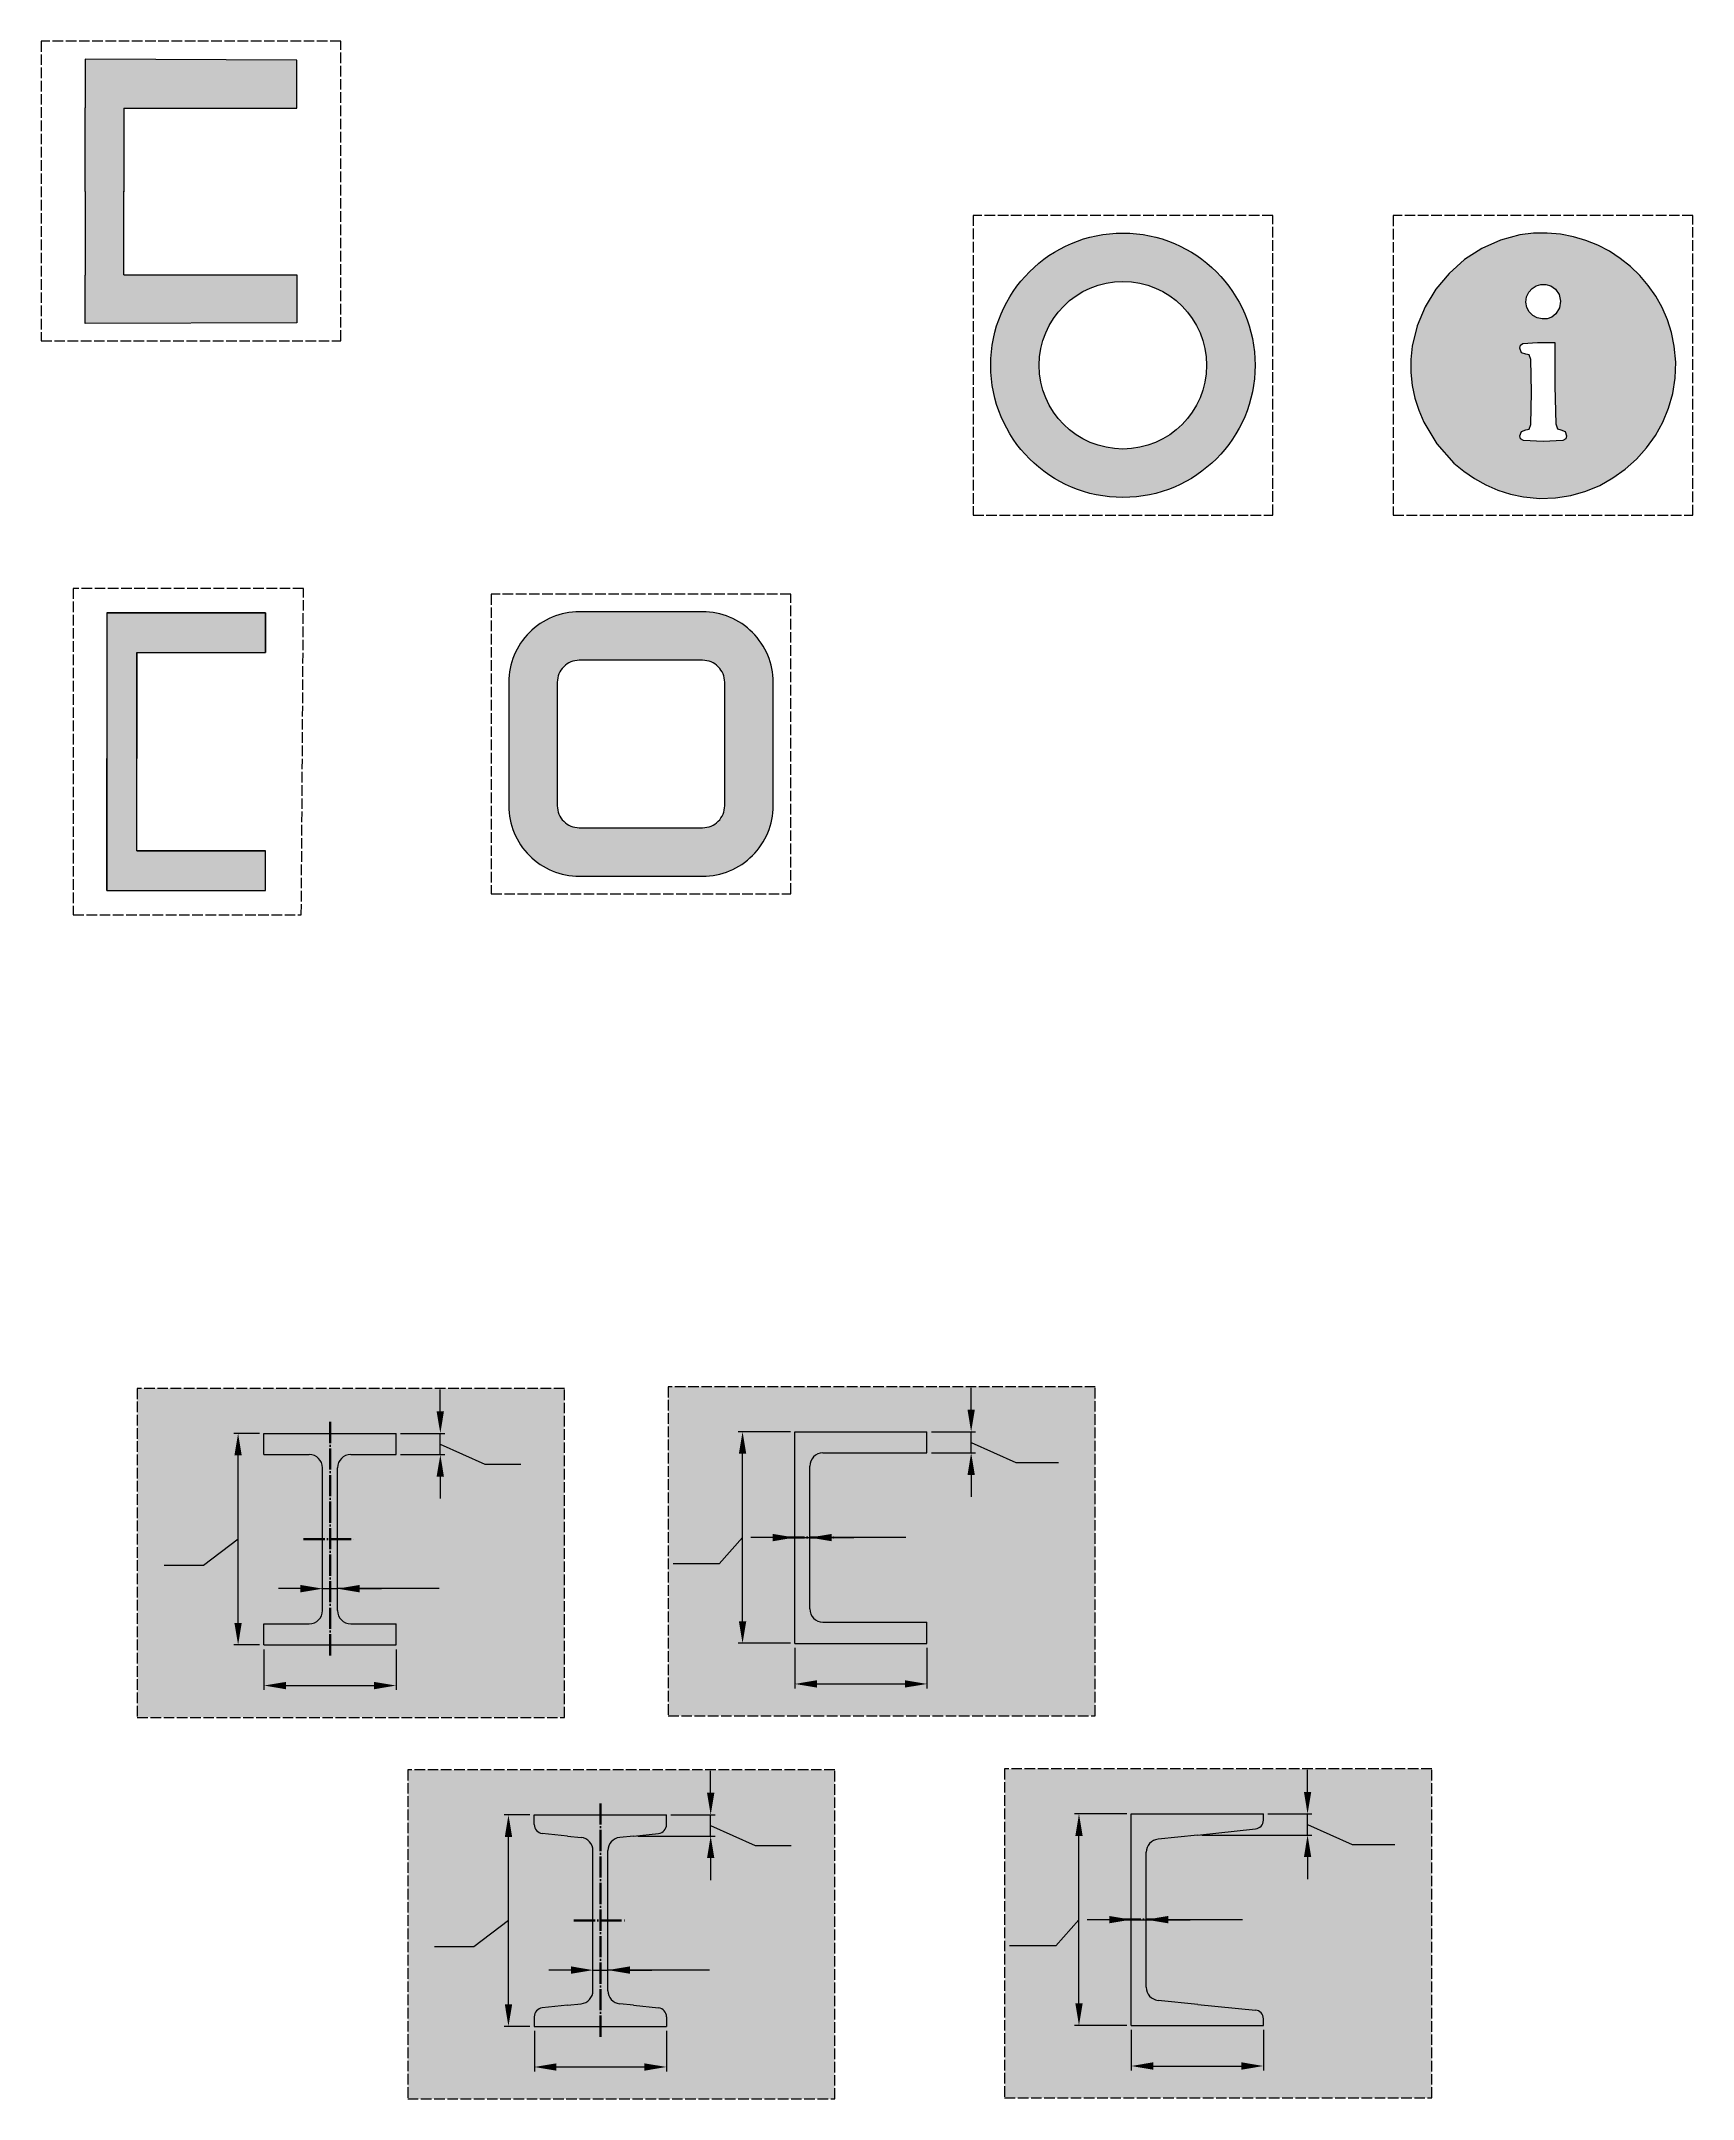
# Model space of a CAD drawing. Header units: inches. Extents: x 655 to 4914, y -744 to 1590.
# Drawn here: x 3040 to 4914, y -744 to 1590 of the extents above; entities that cross this region are included whole.
import ezdxf

# ---------------------------------------------------------------- set-up
doc = ezdxf.new("R2010")
doc.units = ezdxf.units.IN
doc.linetypes.add('ACAD_ISO02W100', pattern=[15, 12, -3])
doc.linetypes.add('ACAD_ISO04W100', pattern=[30, 24, -3, 0, -3])
doc.layers.get('0').update_dxf_attribs({"color": 250})
doc.layers.add('2', color=30, linetype='ACAD_ISO02W100')
doc.layers.add('dashdot', color=254, linetype='ACAD_ISO04W100', lineweight=50)
doc.layers.add('sizes', color=254, linetype='Continuous', lineweight=50)
doc.styles.get("Standard").update_dxf_attribs({"font": 'arial.ttf'})
doc.dimstyles.new('Copy of Standard2', dxfattribs={"dimtxt": 10, "dimasz": 25, "dimexe": 5, "dimexo": 5, "dimgap": 1, "dimtad": 1, "dimtoh": 1, "dimdec": 1, "dimzin": 0, "dimdsep": 46, "dimtxsty": 'Standard', "dimcen": 0, "dimadec": 0, "dimazin": 0, "dimtfac": 1, "dimtdec": 1, "dimtmove": 1, "dimatfit": 3, "dimfxl": 1, "dimtolj": 1, "dimtzin": 0, "dimarcsym": 1})

msp = doc.modelspace()

# ---------------------------------------------------------------- blocks, each defined once
blk = doc.blocks.new('*D113')
at = {"layer": 'Defpoints', "color": 0, "transparency": 16777216}
for p in [(3292.7, -229.6), (3442.7, -229.6), (3442.7, -275.6)]:
    blk.add_point(p, dxfattribs=at)
at = {"layer": 'sizes', "color": 0, "lineweight": -2, "transparency": 16777216}
for p, q in [((3292.7, -234.6), (3292.7, -280.6)), ((3442.7, -234.6), (3442.7, -280.6)), ((3317.7, -275.6), (3417.7, -275.6))]:
    blk.add_line(p, q, dxfattribs=at)
at = {"layer": 'sizes', "color": 0, "transparency": 16777216}
for points in [[(3317.7, -271.5), (3317.7, -279.8), (3292.7, -275.6)], [(3417.7, -271.5), (3417.7, -279.8), (3442.7, -275.6)]]:
    blk.add_solid(points, dxfattribs=at)
at = {"layer": 'sizes', "color": 0, "transparency": 16777216, "insert": (3367, -269.6), "char_height": 10, "attachment_point": 5}
blk.add_mtext('\\A1;           ', dxfattribs=at)
blk = doc.blocks.new('*D114')
at = {"layer": 'Defpoints', "color": 0, "transparency": 16777216}
for p in [(3263.4, 10.4), (3292.7, 10.4), (3292.7, -229.6)]:
    blk.add_point(p, dxfattribs=at)
at = {"layer": 'sizes', "color": 0, "lineweight": -2, "transparency": 16777216}
for p, q in [((3287.7, 10.4), (3258.4, 10.4)), ((3263.4, -204.6), (3263.4, -14.6)), ((3263.4, -109.6), (3224, -139.4)), ((3224, -139.4), (3179.3, -139.4)), ((3287.7, -229.6), (3258.4, -229.6))]:
    blk.add_line(p, q, dxfattribs=at)
at = {"layer": 'sizes', "color": 0, "transparency": 16777216}
for points in [[(3259.2, -14.6), (3267.5, -14.6), (3263.4, 10.4)], [(3259.2, -204.6), (3267.5, -204.6), (3263.4, -229.6)]]:
    blk.add_solid(points, dxfattribs=at)
at = {"layer": 'sizes', "color": 0, "transparency": 16777216, "insert": (3201.7, -133.4), "char_height": 10, "attachment_point": 5}
blk.add_mtext('\\A1;           ', dxfattribs=at)
blk = doc.blocks.new('*D115')
at = {"layer": 'Defpoints', "color": 0, "transparency": 16777216}
for p in [(3442.7, 10.4), (3492.9, 10.4), (3442.7, -13.6)]:
    blk.add_point(p, dxfattribs=at)
at = {"layer": 'sizes', "color": 0, "lineweight": -2, "transparency": 16777216}
for p, q in [((3492.9, 35.4), (3492.9, 60.4)), ((3447.7, 10.4), (3497.9, 10.4)), ((3492.9, -13.6), (3492.9, 10.4)), ((3492.9, -13.6), (3492.9, 10.4)), ((3447.7, -13.6), (3497.9, -13.6)), ((3492.9, -1.6), (3543.4, -24.4)), ((3492.9, -38.6), (3492.9, -63.6)), ((3543.4, -24.4), (3584.2, -24.4))]:
    blk.add_line(p, q, dxfattribs=at)
at = {"layer": 'sizes', "color": 0, "transparency": 16777216}
for points in [[(3488.7, 35.4), (3497, 35.4), (3492.9, 10.4)], [(3488.7, -38.6), (3497, -38.6), (3492.9, -13.6)]]:
    blk.add_solid(points, dxfattribs=at)
at = {"layer": 'sizes', "color": 0, "transparency": 16777216, "insert": (3563.8, -18.4), "char_height": 10, "attachment_point": 5}
blk.add_mtext('\\A1;          ', dxfattribs=at)
blk = doc.blocks.new('*D116')
at = {"layer": 'Defpoints', "color": 0, "transparency": 16777216}
for p in [(3359.2, -165.7), (3376.2, -165.7), (3376.2, -165.7)]:
    blk.add_point(p, dxfattribs=at)
at = {"layer": 'sizes', "color": 0, "lineweight": -2, "transparency": 16777216}
for p, q in [((3334.2, -165.7), (3309.2, -165.7)), ((3359.2, -165.7), (3376.2, -165.7)), ((3359.2, -165.7), (3376.2, -165.7)), ((3491.4, -165.7), (3376.2, -165.7)), ((3401.2, -165.7), (3426.2, -165.7))]:
    blk.add_line(p, q, dxfattribs=at)
at = {"layer": 'sizes', "color": 0, "transparency": 16777216}
for points in [[(3334.2, -161.5), (3334.2, -169.9), (3359.2, -165.7)], [(3401.2, -161.5), (3401.2, -169.9), (3376.2, -165.7)]]:
    blk.add_solid(points, dxfattribs=at)
at = {"layer": 'sizes', "color": 0, "transparency": 16777216, "insert": (3474.9, -159.7), "char_height": 10, "attachment_point": 5}
blk.add_mtext('\\A1;        ', dxfattribs=at)
blk = doc.blocks.new('*D148')
at = {"layer": 'Defpoints', "color": 0, "transparency": 16777216}
for p in [(3666.1, -598.4), (3683.1, -598.4), (3683.1, -598.4)]:
    blk.add_point(p, dxfattribs=at)
at = {"layer": 'sizes', "color": 0, "lineweight": -2, "transparency": 16777216}
for p, q in [((3641.1, -598.4), (3616.1, -598.4)), ((3666.1, -598.4), (3683.1, -598.4)), ((3666.1, -598.4), (3683.1, -598.4)), ((3798.3, -598.4), (3683.1, -598.4)), ((3708.1, -598.4), (3733.1, -598.4))]:
    blk.add_line(p, q, dxfattribs=at)
at = {"layer": 'sizes', "color": 0, "transparency": 16777216}
for points in [[(3641.1, -594.2), (3641.1, -602.6), (3666.1, -598.4)], [(3708.1, -594.2), (3708.1, -602.6), (3683.1, -598.4)]]:
    blk.add_solid(points, dxfattribs=at)
at = {"layer": 'sizes', "color": 0, "transparency": 16777216, "insert": (3781.8, -592.4), "char_height": 10, "attachment_point": 5}
blk.add_mtext('\\A1;        ', dxfattribs=at)
blk = doc.blocks.new('*D149')
at = {"layer": 'Defpoints', "color": 0, "transparency": 16777216}
for p in [(3599.6, -662.3), (3749.6, -662.3), (3749.6, -708.3)]:
    blk.add_point(p, dxfattribs=at)
at = {"layer": 'sizes', "color": 0, "lineweight": -2, "transparency": 16777216}
for p, q in [((3599.6, -667.3), (3599.6, -713.3)), ((3749.6, -667.3), (3749.6, -713.3)), ((3624.6, -708.3), (3724.6, -708.3))]:
    blk.add_line(p, q, dxfattribs=at)
at = {"layer": 'sizes', "color": 0, "transparency": 16777216}
for points in [[(3624.6, -704.2), (3624.6, -712.5), (3599.6, -708.3)], [(3724.6, -704.2), (3724.6, -712.5), (3749.6, -708.3)]]:
    blk.add_solid(points, dxfattribs=at)
at = {"layer": 'sizes', "color": 0, "transparency": 16777216, "insert": (3673.9, -702.3), "char_height": 10, "attachment_point": 5}
blk.add_mtext('\\A1;           ', dxfattribs=at)
blk = doc.blocks.new('*D150')
at = {"layer": 'Defpoints', "color": 0, "transparency": 16777216}
for p in [(3570.2, -422.3), (3599.6, -422.3), (3599.6, -662.3)]:
    blk.add_point(p, dxfattribs=at)
at = {"layer": 'sizes', "color": 0, "lineweight": -2, "transparency": 16777216}
for p, q in [((3594.6, -422.3), (3565.2, -422.3)), ((3570.2, -637.3), (3570.2, -447.3)), ((3570.2, -542.3), (3530.9, -572.1)), ((3530.9, -572.1), (3486.2, -572.1)), ((3594.6, -662.3), (3565.2, -662.3))]:
    blk.add_line(p, q, dxfattribs=at)
at = {"layer": 'sizes', "color": 0, "transparency": 16777216}
for points in [[(3566.1, -447.3), (3574.4, -447.3), (3570.2, -422.3)], [(3566.1, -637.3), (3574.4, -637.3), (3570.2, -662.3)]]:
    blk.add_solid(points, dxfattribs=at)
at = {"layer": 'sizes', "color": 0, "transparency": 16777216, "insert": (3508.5, -566.1), "char_height": 10, "attachment_point": 5}
blk.add_mtext('\\A1;           ', dxfattribs=at)
blk = doc.blocks.new('*D151')
at = {"layer": 'Defpoints', "color": 0, "transparency": 16777216}
for p in [(3749.6, -422.3), (3799.7, -422.3), (3712, -446.3)]:
    blk.add_point(p, dxfattribs=at)
at = {"layer": 'sizes', "color": 0, "lineweight": -2, "transparency": 16777216}
for p, q in [((3799.7, -397.3), (3799.7, -372.3)), ((3754.6, -422.3), (3804.7, -422.3)), ((3799.7, -446.3), (3799.7, -422.3)), ((3799.7, -446.3), (3799.7, -422.3)), ((3799.7, -434.3), (3850.3, -457.1)), ((3717, -446.3), (3804.7, -446.3)), ((3850.3, -457.1), (3891.1, -457.1)), ((3799.7, -471.3), (3799.7, -496.3))]:
    blk.add_line(p, q, dxfattribs=at)
at = {"layer": 'sizes', "color": 0, "transparency": 16777216}
for points in [[(3795.6, -397.3), (3803.9, -397.3), (3799.7, -422.3)], [(3795.6, -471.3), (3803.9, -471.3), (3799.7, -446.3)]]:
    blk.add_solid(points, dxfattribs=at)
at = {"layer": 'sizes', "color": 0, "transparency": 16777216, "insert": (3870.7, -451.1), "char_height": 10, "attachment_point": 5}
blk.add_mtext('\\A1;          ', dxfattribs=at)
blk = doc.blocks.new('*D162')
at = {"layer": 'Defpoints', "color": 0, "transparency": 16777216}
for p in [(3895.2, -107.7), (3912.2, -107.7), (3912.2, -107.7)]:
    blk.add_point(p, dxfattribs=at)
at = {"layer": 'sizes', "color": 0, "lineweight": -2, "transparency": 16777216}
for p, q in [((3870.2, -107.7), (3845.2, -107.7)), ((3895.2, -107.7), (3912.2, -107.7)), ((3895.2, -107.7), (3912.2, -107.7)), ((4021.3, -107.7), (3912.2, -107.7)), ((3912.2, -112.7), (3912.2, -112.7)), ((3937.2, -107.7), (3962.2, -107.7))]:
    blk.add_line(p, q, dxfattribs=at)
at = {"layer": 'sizes', "color": 0, "transparency": 16777216}
for points in [[(3870.2, -103.6), (3870.2, -111.9), (3895.2, -107.7)], [(3937.2, -103.6), (3937.2, -111.9), (3912.2, -107.7)]]:
    blk.add_solid(points, dxfattribs=at)
at = {"layer": 'sizes', "color": 0, "transparency": 16777216, "insert": (4004.7, -101.7), "char_height": 10, "attachment_point": 5}
blk.add_mtext('\\A1;        ', dxfattribs=at)
blk = doc.blocks.new('*D163')
at = {"layer": 'Defpoints', "color": 0, "transparency": 16777216}
for p in [(3895.2, -227.7), (4045.2, -227.7), (4045.2, -273.8)]:
    blk.add_point(p, dxfattribs=at)
at = {"layer": 'sizes', "color": 0, "lineweight": -2, "transparency": 16777216}
for p, q in [((3895.2, -232.7), (3895.2, -278.8)), ((4045.2, -232.7), (4045.2, -278.8)), ((3920.2, -273.8), (4020.2, -273.8))]:
    blk.add_line(p, q, dxfattribs=at)
at = {"layer": 'sizes', "color": 0, "transparency": 16777216}
for points in [[(3920.2, -269.6), (3920.2, -277.9), (3895.2, -273.8)], [(4020.2, -269.6), (4020.2, -277.9), (4045.2, -273.8)]]:
    blk.add_solid(points, dxfattribs=at)
at = {"layer": 'sizes', "color": 0, "transparency": 16777216, "insert": (3969.5, -267.8), "char_height": 10, "attachment_point": 5}
blk.add_mtext('\\A1;           ', dxfattribs=at)
blk = doc.blocks.new('*D164')
at = {"layer": 'Defpoints', "color": 0, "transparency": 16777216}
for p in [(3835.9, 12.3), (3895.2, 12.3), (3895.2, -227.7)]:
    blk.add_point(p, dxfattribs=at)
at = {"layer": 'sizes', "color": 0, "lineweight": -2, "transparency": 16777216}
for p, q in [((3890.2, 12.3), (3830.9, 12.3)), ((3835.9, -202.7), (3835.9, -12.7)), ((3835.9, -107.7), (3809.5, -137.5)), ((3809.5, -137.5), (3757.1, -137.5)), ((3890.2, -227.7), (3830.9, -227.7))]:
    blk.add_line(p, q, dxfattribs=at)
at = {"layer": 'sizes', "color": 0, "transparency": 16777216}
for points in [[(3831.7, -12.7), (3840.1, -12.7), (3835.9, 12.3)], [(3831.7, -202.7), (3840.1, -202.7), (3835.9, -227.7)]]:
    blk.add_solid(points, dxfattribs=at)
at = {"layer": 'sizes', "color": 0, "transparency": 16777216, "insert": (3783.3, -131.5), "char_height": 10, "attachment_point": 5}
blk.add_mtext('\\A1;             ', dxfattribs=at)
blk = doc.blocks.new('*D165')
at = {"layer": 'Defpoints', "color": 0, "transparency": 16777216}
for p in [(4045.2, 12.3), (4095.3, 12.3), (4045.2, -11.7)]:
    blk.add_point(p, dxfattribs=at)
at = {"layer": 'sizes', "color": 0, "lineweight": -2, "transparency": 16777216}
for p, q in [((4095.3, 37.3), (4095.3, 62.3)), ((4050.2, 12.3), (4100.3, 12.3)), ((4095.3, -11.7), (4095.3, 12.3)), ((4095.3, -11.7), (4095.3, 12.3)), ((4095.3, 0.3), (4145.9, -22.5)), ((4050.2, -11.7), (4100.3, -11.7)), ((4145.9, -22.5), (4194.5, -22.5)), ((4095.3, -36.7), (4095.3, -61.7))]:
    blk.add_line(p, q, dxfattribs=at)
at = {"layer": 'sizes', "color": 0, "transparency": 16777216}
for points in [[(4091.2, 37.3), (4099.5, 37.3), (4095.3, 12.3)], [(4091.2, -36.7), (4099.5, -36.7), (4095.3, -11.7)]]:
    blk.add_solid(points, dxfattribs=at)
at = {"layer": 'sizes', "color": 0, "transparency": 16777216, "insert": (4170.2, -16.5), "char_height": 10, "attachment_point": 5}
blk.add_mtext('\\A1;            ', dxfattribs=at)
blk = doc.blocks.new('*D176')
at = {"layer": 'Defpoints', "color": 0, "transparency": 16777216}
for p in [(4277, -541.2), (4294, -541.2), (4294, -541.2)]:
    blk.add_point(p, dxfattribs=at)
at = {"layer": 'sizes', "color": 0, "lineweight": -2, "transparency": 16777216}
for p, q in [((4252, -541.2), (4227, -541.2)), ((4277, -541.2), (4294, -541.2)), ((4277, -541.2), (4294, -541.2)), ((4403.1, -541.2), (4294, -541.2)), ((4294, -546.2), (4294, -546.2)), ((4319, -541.2), (4344, -541.2))]:
    blk.add_line(p, q, dxfattribs=at)
at = {"layer": 'sizes', "color": 0, "transparency": 16777216}
for points in [[(4252, -537), (4252, -545.3), (4277, -541.2)], [(4319, -537), (4319, -545.3), (4294, -541.2)]]:
    blk.add_solid(points, dxfattribs=at)
at = {"layer": 'sizes', "color": 0, "transparency": 16777216, "insert": (4386.5, -535.2), "char_height": 10, "attachment_point": 5}
blk.add_mtext('\\A1;        ', dxfattribs=at)
blk = doc.blocks.new('*D178')
at = {"layer": 'Defpoints', "color": 0, "transparency": 16777216}
for p in [(4277, -661.2), (4427, -661.2), (4427, -707.2)]:
    blk.add_point(p, dxfattribs=at)
at = {"layer": 'sizes', "color": 0, "lineweight": -2, "transparency": 16777216}
for p, q in [((4277, -666.2), (4277, -712.2)), ((4427, -666.2), (4427, -712.2)), ((4302, -707.2), (4402, -707.2))]:
    blk.add_line(p, q, dxfattribs=at)
at = {"layer": 'sizes', "color": 0, "transparency": 16777216}
for points in [[(4302, -703), (4302, -711.4), (4277, -707.2)], [(4402, -703), (4402, -711.4), (4427, -707.2)]]:
    blk.add_solid(points, dxfattribs=at)
at = {"layer": 'sizes', "color": 0, "transparency": 16777216, "insert": (4351.3, -701.2), "char_height": 10, "attachment_point": 5}
blk.add_mtext('\\A1;           ', dxfattribs=at)
blk = doc.blocks.new('*D179')
at = {"layer": 'Defpoints', "color": 0, "transparency": 16777216}
for p in [(4217.7, -421.2), (4277, -421.2), (4277, -661.2)]:
    blk.add_point(p, dxfattribs=at)
at = {"layer": 'sizes', "color": 0, "lineweight": -2, "transparency": 16777216}
for p, q in [((4272, -421.2), (4212.7, -421.2)), ((4217.7, -636.2), (4217.7, -446.2)), ((4217.7, -541.2), (4191.4, -571)), ((4191.4, -571), (4138.9, -571)), ((4272, -661.2), (4212.7, -661.2))]:
    blk.add_line(p, q, dxfattribs=at)
at = {"layer": 'sizes', "color": 0, "transparency": 16777216}
for points in [[(4213.6, -446.2), (4221.9, -446.2), (4217.7, -421.2)], [(4213.6, -636.2), (4221.9, -636.2), (4217.7, -661.2)]]:
    blk.add_solid(points, dxfattribs=at)
at = {"layer": 'sizes', "color": 0, "transparency": 16777216, "insert": (4165.1, -565), "char_height": 10, "attachment_point": 5}
blk.add_mtext('\\A1;             ', dxfattribs=at)
blk = doc.blocks.new('*D177')
at = {"layer": 'Defpoints', "color": 0, "transparency": 16777216}
for p in [(4427, -421.2), (4477.1, -421.2), (4352.2, -445.2)]:
    blk.add_point(p, dxfattribs=at)
at = {"layer": 'sizes', "color": 0, "lineweight": -2, "transparency": 16777216}
for p, q in [((4477.1, -396.2), (4477.1, -371.2)), ((4432, -421.2), (4482.1, -421.2)), ((4477.1, -445.2), (4477.1, -421.2)), ((4477.1, -445.2), (4477.1, -421.2)), ((4477.1, -433.2), (4527.7, -456)), ((4357.2, -445.2), (4482.1, -445.2)), ((4527.7, -456), (4576.3, -456)), ((4477.1, -470.2), (4477.1, -495.2))]:
    blk.add_line(p, q, dxfattribs=at)
at = {"layer": 'sizes', "color": 0, "transparency": 16777216}
for points in [[(4473, -396.2), (4481.3, -396.2), (4477.1, -421.2)], [(4473, -470.2), (4481.3, -470.2), (4477.1, -445.2)]]:
    blk.add_solid(points, dxfattribs=at)
at = {"layer": 'sizes', "color": 0, "transparency": 16777216, "insert": (4552, -450), "char_height": 10, "attachment_point": 5}
blk.add_mtext('\\A1;            ', dxfattribs=at)

# ---------------------------------------------------------------- dimensions: what is measured, and where the dimension line sits
at = {"layer": 'sizes'}
for base, p1, p2, text, picture, middle in [((3492.85, 10.4), (3442.7, -13.6), (3442.7, 10.4), '          ', '*D115', (3544.4, -24.42)), ((4095.33, 12.28), (4045.18, -11.72), (4045.18, 12.28), '            ', '*D165', (4146.88, -22.54)), ((3263.37, 10.4), (3292.7, -229.6), (3292.7, 10.4), '           ', '*D114', (3223.01, -139.4)), ((3835.91, 12.28), (3895.18, -227.72), (3895.18, 12.28), '             ', '*D164', (3808.55, -137.52)), ((3799.73, -422.29), (3711.99, -446.29), (3749.58, -422.29), '          ', '*D151', (3851.28, -457.1)), ((4477.15, -421.17), (4352.21, -445.17), (4427, -421.17), '            ', '*D177', (4528.7, -455.99)), ((3570.24, -422.29), (3599.58, -662.29), (3599.58, -422.29), '           ', '*D150', (3529.88, -572.09)), ((4217.73, -421.17), (4277, -661.17), (4277, -421.17), '             ', '*D179', (4190.37, -570.97))]:
    dim = msp.add_linear_dim(base=base, p1=p1, p2=p2, angle=90, text=text, dimstyle='Copy of Standard2', dxfattribs=at)
    dim.commit()
    dim.dimension.update_dxf_attribs({"geometry": picture, "text_midpoint": middle, "dimtype": 160})
for base, p1, p2, text, picture, middle in [((3912.18, -107.72), (3895.18, -107.72), (3912.18, -107.72), '        ', '*D162', (4004.73, -108.31)), ((3376.2, -165.7), (3359.2, -165.7), (3376.2, -165.7), '        ', '*D116', (3474.89, -165.7)), ((3442.7, -275.64), (3292.7, -229.6), (3442.7, -229.6), '           ', '*D113', (3367.01, -275.64)), ((4045.18, -273.76), (3895.18, -227.72), (4045.18, -227.72), '           ', '*D163', (3969.49, -273.76)), ((4294, -541.17), (4277, -541.17), (4294, -541.17), '        ', '*D176', (4386.55, -541.76)), ((3683.08, -598.39), (3666.08, -598.39), (3683.08, -598.39), '        ', '*D148', (3781.77, -598.39)), ((3749.58, -708.32), (3599.58, -662.29), (3749.58, -662.29), '           ', '*D149', (3673.89, -708.32)), ((4427, -707.21), (4277, -661.17), (4427, -661.17), '           ', '*D178', (4351.31, -707.21))]:
    dim = msp.add_linear_dim(base=base, p1=p1, p2=p2, text=text, dimstyle='Copy of Standard2', dxfattribs=at)
    dim.commit()
    dim.dimension.update_dxf_attribs({"geometry": picture, "text_midpoint": middle, "dimtype": 160})

# ---------------------------------------------------------------- hatches: boundary and pattern name
at = {"true_color": 0x2fa572}
h = msp.add_hatch(color=115, dxfattribs=at)
h.dxf.hatch_style = 1
h.paths.add_polyline_path([(3329.86, 1513.88), (3329.86, 1568.42), (3089.86, 1569.35), (3089.86, 1514.35), (3089.86, 1419.35), (3089.86, 1324.35), (3089.86, 1269.35), (3329.86, 1270.29), (3329.86, 1324.82), (3133.86, 1324.82), (3133.86, 1419.82), (3133.86, 1513.88)])
h = msp.add_hatch(color=115, dxfattribs=at)
h.dxf.hatch_style = 1
h.paths.add_polyline_path([(4117.54, 1222.13, 1), (4417.54, 1222.13, 1)])
h.paths.add_polyline_path([(4362.54, 1222.13, -1), (4172.54, 1222.13, -1)], flags=16)
h = msp.add_hatch(color=115, dxfattribs=at)
h.dxf.hatch_style = 1
h.paths.add_polyline_path([(4622.85, 1308.39), (4610.55, 1288.35), (4601.44, 1266.71), (4595.91, 1243.86), (4594.38, 1228.8), (4594.42, 1213.89), (4595.97, 1199.23), (4598.95, 1184.91), (4603.31, 1171.02), (4608.97, 1157.65), (4623.93, 1132.84), (4643.28, 1111.23), (4654.44, 1101.84), (4666.49, 1093.53), (4679.37, 1086.38), (4693.02, 1080.48), (4707.36, 1075.93), (4722.32, 1072.82), (4740.64, 1071.15), (4758.58, 1071.75), (4776, 1074.5), (4792.76, 1079.25), (4808.72, 1085.89), (4823.76, 1094.26), (4837.73, 1104.23), (4850.51, 1115.67), (4861.95, 1128.45), (4871.92, 1142.42), (4880.29, 1157.46), (4886.93, 1173.42), (4891.68, 1190.18), (4894.43, 1207.6), (4895.03, 1225.53), (4893.36, 1243.86), (4890.18, 1259.13), (4885.54, 1273.73), (4879.53, 1287.58), (4872.23, 1300.62), (4863.74, 1312.79), (4854.16, 1324.02), (4843.57, 1334.24), (4832.07, 1343.39), (4819.75, 1351.4), (4806.7, 1358.21), (4793, 1363.74), (4778.77, 1367.94), (4764.07, 1370.73), (4749.02, 1372.05), (4733.69, 1371.83), (4718.19, 1370.02), (4695.93, 1364.19), (4674.87, 1354.71), (4655.4, 1341.97), (4637.93, 1326.4)])
h.paths.add_polyline_path([(4724.8, 1293.69), (4725.71, 1299.9), (4728.21, 1305.16), (4731.98, 1309.32), (4736.7, 1312.24), (4742.02, 1313.78), (4747.64, 1313.79), (4753.21, 1312.12), (4758.42, 1308.63), (4762.7, 1302.48), (4764.24, 1295), (4763.01, 1287.29), (4758.99, 1280.48), (4754.27, 1276.75), (4748.86, 1274.87), (4743.19, 1274.69), (4737.64, 1276.04), (4732.63, 1278.77), (4728.55, 1282.72), (4725.8, 1287.75)], flags=16)
h.paths.add_polyline_path([(4718.81, 1244.89), (4721.49, 1246.89), (4738.02, 1247.99), (4757.85, 1247.99), (4757.85, 1198.41), (4758.79, 1155.85), (4760.77, 1149.91), (4764.46, 1148.83), (4769.42, 1147.17), (4771.08, 1142.21), (4770.35, 1138.63), (4766.94, 1136.64), (4744.63, 1135.6), (4722.32, 1136.64), (4718.91, 1138.63), (4718.19, 1142.21), (4719.84, 1147.17), (4724.8, 1148.83), (4728.48, 1149.81), (4730.46, 1155.02), (4731.41, 1191.8), (4730.46, 1228.57), (4728.48, 1233.79), (4724.8, 1234.77), (4719.84, 1236.42), (4718.19, 1241.38)], flags=16)
at = {"true_color": 0x40c057}
h = msp.add_hatch(color=105, dxfattribs=at)
h.dxf.hatch_style = 1
h.paths.add_polyline_path([(3114.34, 941.21), (3114.34, 896.21), (3114.34, 776.21), (3114.34, 671.21), (3114.34, 626.21), (3294.34, 626.21), (3294.34, 671.21), (3148.34, 671.21), (3148.34, 776.21), (3148.34, 896.21), (3294.34, 896.21), (3294.34, 941.21)])
at = {"true_color": 0x2fa572}
h = msp.add_hatch(color=115, dxfattribs=at)
h.dxf.hatch_style = 1
h.paths.add_polyline_path([(3650.62, 942.49, 0.4142136), (3570.62, 862.49), (3570.62, 722.49, 0.4142136), (3650.62, 642.49), (3790.62, 642.49, 0.4142136), (3870.62, 722.49), (3870.62, 862.49, 0.4142136), (3790.62, 942.49)])
h.paths.add_polyline_path([(3790.62, 887.49, -0.4142136), (3815.62, 862.49), (3815.62, 722.49, -0.4142136), (3790.62, 697.49), (3650.62, 697.49, -0.4142136), (3625.62, 722.49), (3625.62, 862.49, -0.4142136), (3650.62, 887.49)], flags=16)
h = msp.add_hatch(color=256)
h.dxf.hatch_style = 1
h.paths.add_polyline_path([(3751.49, -309.88), (4236.2, -309.88), (4236.2, 63.34), (3751.49, 63.34)])
h.paths.add_polyline_path([(3895.18, 12.28), (4045.18, 12.28), (4045.18, -11.72), (3927.18, -11.72, 0.4142136), (3912.18, -26.72), (3912.18, -188.72, 0.4142136), (3927.18, -203.72), (4045.18, -203.72), (4045.18, -227.72), (3895.18, -227.72)], flags=16)
h = msp.add_hatch(color=115, dxfattribs=at)
h.dxf.hatch_style = 1
h.paths.add_polyline_path([(4045.18, 12.28), (3895.18, 12.28), (3895.18, -107.71), (3912.18, -107.72), (3912.18, -26.72, -0.4142136), (3927.18, -11.72), (4045.18, -11.72)])
h.paths.add_polyline_path([(3912.18, -107.72), (3895.18, -107.71), (3895.18, -227.72), (4045.18, -227.72), (4045.18, -203.72), (3927.18, -203.72, -0.4142136), (3912.18, -188.72)])
at = {"true_color": 0x000000}
h = msp.add_hatch(color=18, dxfattribs=at)
h.dxf.hatch_style = 1
h.paths.add_polyline_path([(4618.02, -370.11), (4133.31, -370.11), (4133.31, -743.34), (4618.02, -743.34)])
h.paths.add_polyline_path([(4427, -653.7), (4427, -661.17), (4277, -661.17), (4277, -421.17), (4427, -421.17), (4427, -428.31, -0.383864), (4418.04, -438.26), (4352.21, -445.17), (4307.43, -449.88, 0.383864), (4294, -464.8), (4294, -617.82, 0.385433), (4307.51, -632.74), (4352.74, -637.25), (4417.99, -643.75, -0.385433)], flags=16)
at = {"true_color": 0x2fa572}
h = msp.add_hatch(color=115, dxfattribs=at)
h.dxf.hatch_style = 1
h.paths.add_polyline_path([(4417.99, -643.75), (4352.74, -637.25), (4307.51, -632.74, -0.385433), (4294, -617.82), (4294, -541.17), (4277, -541.16), (4277, -661.17), (4427, -661.17), (4427, -653.7, 0.385433)])
h.paths.add_polyline_path([(4427, -428.31), (4427, -421.17), (4277, -421.17), (4277, -541.16), (4294, -541.17), (4294, -464.8, -0.383864), (4307.43, -449.88), (4352.21, -445.17), (4418.04, -438.26, 0.383864)])
at = {"layer": 'dashdot', "true_color": 0x2fa572}
h = msp.add_hatch(color=115, dxfattribs=at)
h.dxf.hatch_style = 1
h.paths.add_polyline_path([(3442.7, 10.4), (3367.7, 10.4), (3367.7, -109.6), (3376.2, -109.6), (3376.2, -28.6, -0.4142136), (3391.2, -13.6), (3442.7, -13.6)])
h.paths.add_polyline_path([(3367.7, 10.4), (3292.7, 10.4), (3292.7, -13.6), (3344.2, -13.6, -0.4142136), (3359.2, -28.6), (3359.2, -109.6), (3367.7, -109.6)])
h.paths.add_polyline_path([(3442.7, -205.6), (3391.2, -205.6, -0.4142136), (3376.2, -190.6), (3376.2, -109.6), (3367.7, -109.6), (3367.7, -229.6), (3442.7, -229.6)])
h.paths.add_polyline_path([(3367.7, -109.6), (3359.2, -109.6), (3359.2, -190.6, -0.4142136), (3344.2, -205.6), (3292.7, -205.6), (3292.7, -229.6), (3367.7, -229.6)])
at = {"layer": 'dashdot', "true_color": 0x000000}
h = msp.add_hatch(color=18, dxfattribs=at)
h.dxf.hatch_style = 1
h.paths.add_polyline_path([(3455.9, -371.23), (3455.9, -744.46), (3940.6, -744.46), (3940.6, -371.23)])
h.paths.add_polyline_path([(3666.08, -462.85, 0.383864), (3652.65, -447.93), (3637.17, -446.3), (3608.53, -443.3, -0.383864), (3599.58, -433.35), (3599.58, -422.29), (3749.58, -422.29), (3749.58, -433.33, -0.383864), (3740.62, -443.28), (3712.08, -446.28), (3696.51, -447.91, 0.383864), (3683.08, -462.83), (3683.08, -621.74, 0.3838543), (3696.51, -636.66), (3711.99, -638.29), (3740.62, -641.3, -0.383864), (3749.58, -651.24), (3749.58, -662.29), (3599.58, -662.29), (3599.58, -651.23, -0.383864), (3608.53, -641.28), (3637.08, -638.28), (3652.65, -636.64, 0.383864), (3666.08, -621.73)], flags=16)
at = {"layer": 'dashdot', "true_color": 0x2fa572}
h = msp.add_hatch(color=115, dxfattribs=at)
h.dxf.hatch_style = 1
h.paths.add_polyline_path([(3674.58, -422.29), (3599.58, -422.29), (3599.58, -433.35, 0.383864), (3608.53, -443.3), (3637.08, -446.3), (3652.65, -447.93, -0.383864), (3666.08, -462.85), (3666.08, -542.29), (3674.58, -542.29)])
h.paths.add_polyline_path([(3749.58, -433.33), (3749.58, -422.29), (3674.58, -422.29), (3674.58, -422.29), (3674.58, -542.29), (3683.08, -542.29), (3683.08, -462.83, -0.383864), (3696.51, -447.91), (3711.99, -446.29), (3740.62, -443.28, 0.383864)])
h.paths.add_polyline_path([(3674.58, -542.29), (3666.08, -542.29), (3666.08, -621.73, -0.383864), (3652.65, -636.64), (3637.17, -638.27), (3608.53, -641.28, 0.383864), (3599.58, -651.23), (3599.58, -662.29), (3674.58, -662.29)])
h.paths.add_polyline_path([(3740.62, -641.3), (3712.08, -638.3), (3696.51, -636.66, -0.3838543), (3683.08, -621.74), (3683.08, -542.29), (3674.58, -542.29), (3674.58, -662.29), (3749.58, -662.29), (3749.58, -651.24, 0.383864)])
at = {"layer": 'sizes', "true_color": 0x000000}
h = msp.add_hatch(color=18, dxfattribs=at)
h.dxf.hatch_style = 1
h.paths.add_polyline_path([(3633.73, 61.45), (3149.02, 61.45), (3149.02, -311.77), (3633.73, -311.77)])
h.paths.add_polyline_path([(3442.7, -205.6), (3442.7, -229.6), (3292.7, -229.6), (3292.7, -205.6), (3344.2, -205.6, 0.4142136), (3359.2, -190.6), (3359.2, -28.6, 0.4142136), (3344.2, -13.6), (3292.7, -13.6), (3292.7, 10.4), (3442.7, 10.4), (3442.7, -13.6), (3391.2, -13.6, 0.4142136), (3376.2, -28.6), (3376.2, -190.6, 0.4142136), (3391.2, -205.6)], flags=16)

# ---------------------------------------------------------------- linework, layer by layer
for p, q in [((3329.86, 1568.42), (3089.86, 1569.35)), ((3089.86, 1569.35), (3089.86, 1514.35)), ((3329.86, 1513.88), (3329.86, 1568.42)), ((3133.86, 1513.88), (3329.86, 1513.88)), ((4674.87, 1354.71), (4655.4, 1341.97)), ((4695.93, 1364.19), (4674.87, 1354.71)), ((4718.19, 1370.02), (4695.93, 1364.19)), ((4733.69, 1371.83), (4718.19, 1370.02)), ((4749.02, 1372.05), (4733.69, 1371.83)), ((4764.07, 1370.73), (4749.02, 1372.05)), ((4778.77, 1367.94), (4764.07, 1370.73)), ((4793, 1363.74), (4778.77, 1367.94)), ((4806.7, 1358.21), (4793, 1363.74)), ((4819.75, 1351.4), (4806.7, 1358.21)), ((4655.4, 1341.97), (4637.93, 1326.4)), ((4832.07, 1343.39), (4819.75, 1351.4)), ((4843.57, 1334.24), (4832.07, 1343.39)), ((4854.16, 1324.02), (4843.57, 1334.24)), ((3089.86, 1269.35), (3089.86, 1324.35)), ((3133.86, 1324.82), (3329.86, 1324.82)), ((3329.86, 1324.82), (3329.86, 1270.29)), ((4637.93, 1326.4), (4622.85, 1308.39)), ((4728.21, 1305.16), (4731.98, 1309.32)), ((4731.98, 1309.32), (4736.7, 1312.24)), ((4736.7, 1312.24), (4742.02, 1313.78)), ((4742.02, 1313.78), (4747.64, 1313.79)), ((4747.64, 1313.79), (4753.21, 1312.12)), ((4753.21, 1312.12), (4758.42, 1308.63)), ((4758.42, 1308.63), (4762.7, 1302.48)), ((4863.74, 1312.79), (4854.16, 1324.02)), ((4872.23, 1300.62), (4863.74, 1312.79)), ((4724.8, 1293.69), (4725.71, 1299.9)), ((4725.8, 1287.75), (4724.8, 1293.69)), ((4725.71, 1299.9), (4728.21, 1305.16)), ((4728.55, 1282.72), (4725.8, 1287.75)), ((4763.01, 1287.29), (4758.99, 1280.48)), ((4762.7, 1302.48), (4764.24, 1295)), ((4764.24, 1295), (4763.01, 1287.29)), ((4879.53, 1287.58), (4872.23, 1300.62)), ((4885.54, 1273.73), (4879.53, 1287.58)), ((3329.86, 1270.29), (3089.86, 1269.35)), ((4732.63, 1278.77), (4728.55, 1282.72)), ((4737.64, 1276.04), (4732.63, 1278.77)), ((4743.19, 1274.69), (4737.64, 1276.04)), ((4748.86, 1274.87), (4743.19, 1274.69)), ((4754.27, 1276.75), (4748.86, 1274.87)), ((4758.99, 1280.48), (4754.27, 1276.75)), ((4890.18, 1259.13), (4885.54, 1273.73)), ((4718.19, 1241.38), (4718.81, 1244.89)), ((4719.84, 1236.42), (4718.19, 1241.38)), ((4718.81, 1244.89), (4721.49, 1246.89)), ((4721.49, 1246.89), (4738.02, 1247.99)), ((4738.02, 1247.99), (4757.85, 1247.99)), ((4757.85, 1247.99), (4757.85, 1198.41)), ((4893.36, 1243.86), (4890.18, 1259.13)), ((4895.03, 1225.53), (4893.36, 1243.86)), ((4724.8, 1234.77), (4719.84, 1236.42)), ((4728.48, 1233.79), (4724.8, 1234.77)), ((4730.46, 1228.57), (4728.48, 1233.79)), ((4731.41, 1191.8), (4730.46, 1228.57)), ((4894.43, 1207.6), (4895.03, 1225.53)), ((4730.46, 1155.02), (4731.41, 1191.8)), ((4757.85, 1198.41), (4758.79, 1155.85)), ((4891.68, 1190.18), (4894.43, 1207.6)), ((4880.29, 1157.46), (4886.93, 1173.42)), ((4886.93, 1173.42), (4891.68, 1190.18)), ((4718.19, 1142.21), (4719.84, 1147.17)), ((4719.84, 1147.17), (4724.8, 1148.83)), ((4724.8, 1148.83), (4728.48, 1149.81)), ((4728.48, 1149.81), (4730.46, 1155.02)), ((4758.79, 1155.85), (4760.77, 1149.91)), ((4760.77, 1149.91), (4764.46, 1148.83)), ((4764.46, 1148.83), (4769.42, 1147.17)), ((4769.42, 1147.17), (4771.08, 1142.21)), ((4871.92, 1142.42), (4880.29, 1157.46)), ((4623.93, 1132.84), (4643.28, 1111.23)), ((4718.91, 1138.63), (4718.19, 1142.21)), ((4722.32, 1136.64), (4718.91, 1138.63)), ((4744.63, 1135.6), (4722.32, 1136.64)), ((4766.94, 1136.64), (4744.63, 1135.6)), ((4770.35, 1138.63), (4766.94, 1136.64)), ((4771.08, 1142.21), (4770.35, 1138.63)), ((4850.51, 1115.67), (4861.95, 1128.45)), ((4861.95, 1128.45), (4871.92, 1142.42)), ((4643.28, 1111.23), (4654.44, 1101.84)), ((4654.44, 1101.84), (4666.49, 1093.53)), ((4823.76, 1094.26), (4837.73, 1104.23)), ((4837.73, 1104.23), (4850.51, 1115.67)), ((4666.49, 1093.53), (4679.37, 1086.38)), ((4679.37, 1086.38), (4693.02, 1080.48)), ((4693.02, 1080.48), (4707.36, 1075.93)), ((4707.36, 1075.93), (4722.32, 1072.82)), ((4758.58, 1071.75), (4776, 1074.5)), ((4776, 1074.5), (4792.76, 1079.25)), ((4792.76, 1079.25), (4808.72, 1085.89)), ((4808.72, 1085.89), (4823.76, 1094.26)), ((4722.32, 1072.82), (4740.64, 1071.15)), ((4740.64, 1071.15), (4758.58, 1071.75)), ((3114.34, 941.21), (3294.34, 941.21)), ((3114.34, 941.21), (3114.34, 896.21)), ((3294.34, 941.21), (3294.34, 896.21)), ((3114.34, 896.21), (3114.34, 776.21)), ((3148.34, 896.21), (3294.34, 896.21)), ((3148.34, 896.21), (3148.34, 776.21)), ((3114.34, 671.21), (3114.34, 776.21)), ((3148.34, 671.21), (3148.34, 776.21)), ((3114.34, 626.21), (3114.34, 671.21)), ((3148.34, 671.21), (3294.34, 671.21)), ((3294.34, 626.21), (3294.34, 671.21)), ((3114.34, 626.21), (3294.34, 626.21)), ((3292.7, -13.6), (3292.7, 10.4)), ((3292.7, 10.4), (3442.7, 10.4)), ((3442.7, -13.6), (3442.7, 10.4)), ((3895.18, 12.28), (4045.18, 12.28)), ((3895.18, -227.72), (3895.18, 12.28)), ((4045.18, -11.72), (4045.18, 12.28)), ((3292.7, -13.6), (3344.2, -13.6)), ((3391.2, -13.6), (3442.7, -13.6)), ((3927.18, -11.72), (4045.18, -11.72)), ((3359.2, -190.6), (3359.2, -28.6)), ((3376.2, -190.6), (3376.2, -28.6)), ((3912.18, -188.72), (3912.18, -26.72)), ((3292.7, -205.6), (3344.2, -205.6)), ((3292.7, -229.6), (3292.7, -205.6)), ((3391.2, -205.6), (3442.7, -205.6)), ((3442.7, -229.6), (3442.7, -205.6)), ((3927.18, -203.72), (4045.18, -203.72)), ((4045.18, -227.72), (4045.18, -203.72)), ((3292.7, -229.6), (3442.7, -229.6)), ((3895.18, -227.72), (4045.18, -227.72)), ((3599.58, -422.29), (3749.58, -422.29)), ((3599.58, -433.35), (3599.58, -422.29)), ((3637.08, -446.3), (3608.53, -443.3)), ((3712.08, -446.28), (3740.62, -443.28)), ((3749.58, -433.33), (3749.58, -422.29)), ((4277, -421.17), (4427, -421.17)), ((4277, -661.17), (4277, -421.17)), ((4352.21, -445.17), (4418.04, -438.26)), ((4427, -428.31), (4427, -421.17)), ((3637.17, -446.3), (3652.65, -447.93)), ((3666.08, -621.73), (3666.08, -462.85)), ((3683.08, -621.74), (3683.08, -462.83)), ((3711.99, -446.29), (3696.51, -447.91)), ((4294, -617.82), (4294, -464.8)), ((4352.21, -445.17), (4307.43, -449.88)), ((3599.58, -651.23), (3599.58, -662.27)), ((3637.08, -638.28), (3608.53, -641.28)), ((3637.17, -638.27), (3652.65, -636.64)), ((3711.99, -638.29), (3696.51, -636.66)), ((3712.08, -638.3), (3740.62, -641.3)), ((3749.58, -651.24), (3749.58, -662.29)), ((4352.74, -637.25), (4307.51, -632.74)), ((4352.74, -637.25), (4417.99, -643.75)), ((3599.58, -662.29), (3749.58, -662.29)), ((4277, -661.17), (4427, -661.17)), ((4427, -661.17), (4427, -653.7))]:
    msp.add_line(p, q)
for points in [[(3089.86, 1419.35), (3089.86, 1514.35)], [(3133.86, 1513.88), (3133.86, 1418.88)], [(3089.86, 1419.35), (3089.86, 1324.35)], [(3133.86, 1324.82), (3133.86, 1419.82)]]:
    msp.add_lwpolyline(points)
for points in [[(4893.36, 1243.86), (4890.18, 1259.13), (4885.54, 1273.73), (4879.53, 1287.58), (4872.23, 1300.62), (4863.74, 1312.79), (4854.16, 1324.02), (4843.57, 1334.24), (4832.07, 1343.39), (4819.75, 1351.4), (4806.7, 1358.21), (4793, 1363.74), (4778.77, 1367.94), (4764.07, 1370.73), (4749.02, 1372.05), (4733.69, 1371.83), (4718.19, 1370.02), (4695.93, 1364.19), (4674.87, 1354.71), (4655.4, 1341.97), (4637.93, 1326.4), (4622.85, 1308.39), (4610.55, 1288.35), (4601.44, 1266.71), (4595.91, 1243.86), (4594.38, 1228.8), (4594.42, 1213.89), (4595.97, 1199.23), (4598.95, 1184.91), (4603.31, 1171.02), (4608.97, 1157.65), (4623.93, 1132.84), (4643.28, 1111.23), (4654.44, 1101.84), (4666.49, 1093.53), (4679.37, 1086.38), (4693.02, 1080.48), (4707.36, 1075.93), (4722.32, 1072.82), (4740.64, 1071.15), (4758.58, 1071.75), (4776, 1074.5), (4792.76, 1079.25), (4808.72, 1085.89), (4823.76, 1094.26), (4837.73, 1104.23), (4850.51, 1115.67), (4861.95, 1128.45), (4871.92, 1142.42), (4880.29, 1157.46), (4886.93, 1173.42), (4891.68, 1190.18), (4894.43, 1207.6), (4895.03, 1225.53)], [(4728.55, 1282.72), (4725.8, 1287.75), (4724.8, 1293.69), (4725.71, 1299.9), (4728.21, 1305.16), (4731.98, 1309.32), (4736.7, 1312.24), (4742.02, 1313.78), (4747.64, 1313.79), (4753.21, 1312.12), (4758.42, 1308.63), (4762.7, 1302.48), (4764.24, 1295), (4763.01, 1287.29), (4758.99, 1280.48), (4754.27, 1276.75), (4748.86, 1274.87), (4743.19, 1274.69), (4737.64, 1276.04), (4732.63, 1278.77)], [(4718.19, 1241.38), (4718.81, 1244.89), (4721.49, 1246.89), (4738.02, 1247.99), (4757.85, 1247.99), (4757.85, 1198.41), (4758.79, 1155.85), (4760.77, 1149.91), (4764.46, 1148.83), (4769.42, 1147.17), (4771.08, 1142.21), (4770.35, 1138.63), (4766.94, 1136.64), (4744.63, 1135.6), (4722.32, 1136.64), (4718.91, 1138.63), (4718.19, 1142.21), (4719.84, 1147.17), (4724.8, 1148.83), (4728.48, 1149.81), (4730.46, 1155.02), (4731.41, 1191.8), (4730.46, 1228.57), (4728.48, 1233.79), (4724.8, 1234.77), (4719.84, 1236.42)], [(3148.34, 896.21), (3294.34, 896.21), (3294.34, 941.21), (3114.34, 941.21), (3114.34, 896.21), (3114.34, 776.21), (3114.34, 671.21), (3114.34, 626.21), (3294.34, 626.21), (3294.34, 671.21), (3148.34, 671.21), (3148.34, 776.21)]]:
    msp.add_lwpolyline(points, close=True)
for points in [[(3650.62, 642.49), (3790.62, 642.49, 0.4142136), (3870.62, 722.49), (3870.62, 862.49, 0.4142136), (3790.62, 942.49), (3650.62, 942.49, 0.4142136), (3570.62, 862.49), (3570.62, 722.49, 0.4142136)], [(3650.62, 697.49), (3790.62, 697.49, 0.4142136), (3815.62, 722.49), (3815.62, 862.49, 0.4142136), (3790.62, 887.49), (3650.62, 887.49, 0.4142136), (3625.62, 862.49), (3625.62, 722.49, 0.4142136)]]:
    msp.add_lwpolyline(points, format="xyb", close=True)
for radius in [150, 95]:
    msp.add_circle((4267.54, 1222.13), radius)
for centre, radius, start, end in [((3344.2, -28.6), 15, 0, 90), ((3391.2, -28.6), 15, 90, 180), ((3927.18, -26.72), 15, 90, 180), ((3344.2, -190.6), 15, 270, 360), ((3391.2, -190.6), 15, 180, 270), ((3927.18, -188.72), 15, 180, 270), ((3609.58, -433.35), 10, 180, 264), ((3739.58, -433.33), 10, 276, 0), ((4417, -428.31), 10, 276, 0), ((3651.08, -462.85), 15, 360, 444), ((3698.08, -462.83), 15, 96, 180), ((4309, -464.8), 15, 96, 180), ((3651.08, -621.73), 15, 276, 360), ((3698.08, -621.74), 15, 179.99806, 264), ((4309, -617.82), 15, 180, 264.31323), ((3609.58, -651.23), 10, 96, 180), ((3739.58, -651.24), 10, 0, 84), ((4417, -653.7), 10, 0, 84.31323)]:
    msp.add_arc(centre, radius, start, end)
at = {"layer": '2'}
for points in [[(3039.86, 1249.82), (3379.86, 1249.82), (3379.86, 1589.82), (3039.86, 1589.82)], [(4097.54, 1052.13), (4437.54, 1052.13), (4437.54, 1392.13), (4097.54, 1392.13)], [(4574.4, 1051.94), (4914.4, 1051.94), (4914.4, 1391.94), (4574.4, 1391.94)], [(3076.34, 598.85), (3335.14, 598.85), (3337.61, 969.04), (3076.34, 969.04)], [(3550.62, 622.49), (3890.62, 622.49), (3890.62, 962.49), (3550.62, 962.49)], [(3149.02, -311.77), (3633.73, -311.77), (3633.73, 61.45), (3149.02, 61.45)], [(3751.49, -309.88), (4236.2, -309.88), (4236.2, 63.34), (3751.49, 63.34)], [(3455.9, -744.46), (3940.6, -744.46), (3940.6, -371.23), (3455.9, -371.23)], [(4133.31, -743.34), (4618.02, -743.34), (4618.02, -370.11), (4133.31, -370.11)]]:
    msp.add_lwpolyline(points, close=True, dxfattribs=at)
at = {"layer": 'dashdot'}
for p, q in [((3367.7, 10.4), (3367.7, 23.4)), ((3367.7, 23.4), (3367.7, -242.6)), ((3337.7, -109.6), (3397.7, -109.61)), ((3882.18, -107.71), (3942.18, -107.72)), ((3674.58, -422.29), (3674.58, -409.29)), ((3674.58, -409.29), (3674.58, -675.29)), ((3644.58, -542.29), (3704.58, -542.29)), ((4264, -541.16), (4324, -541.17))]:
    msp.add_line(p, q, dxfattribs=at)

msp.set_redraw_order([(e.dxf.handle, doc.entitydb.next_handle()) for e in msp.query("TEXT MTEXT ATTDEF DIMENSION ARC_DIMENSION")])  # texts and dimensions are drawn at this point

doc.saveas('drawing.dxf')
